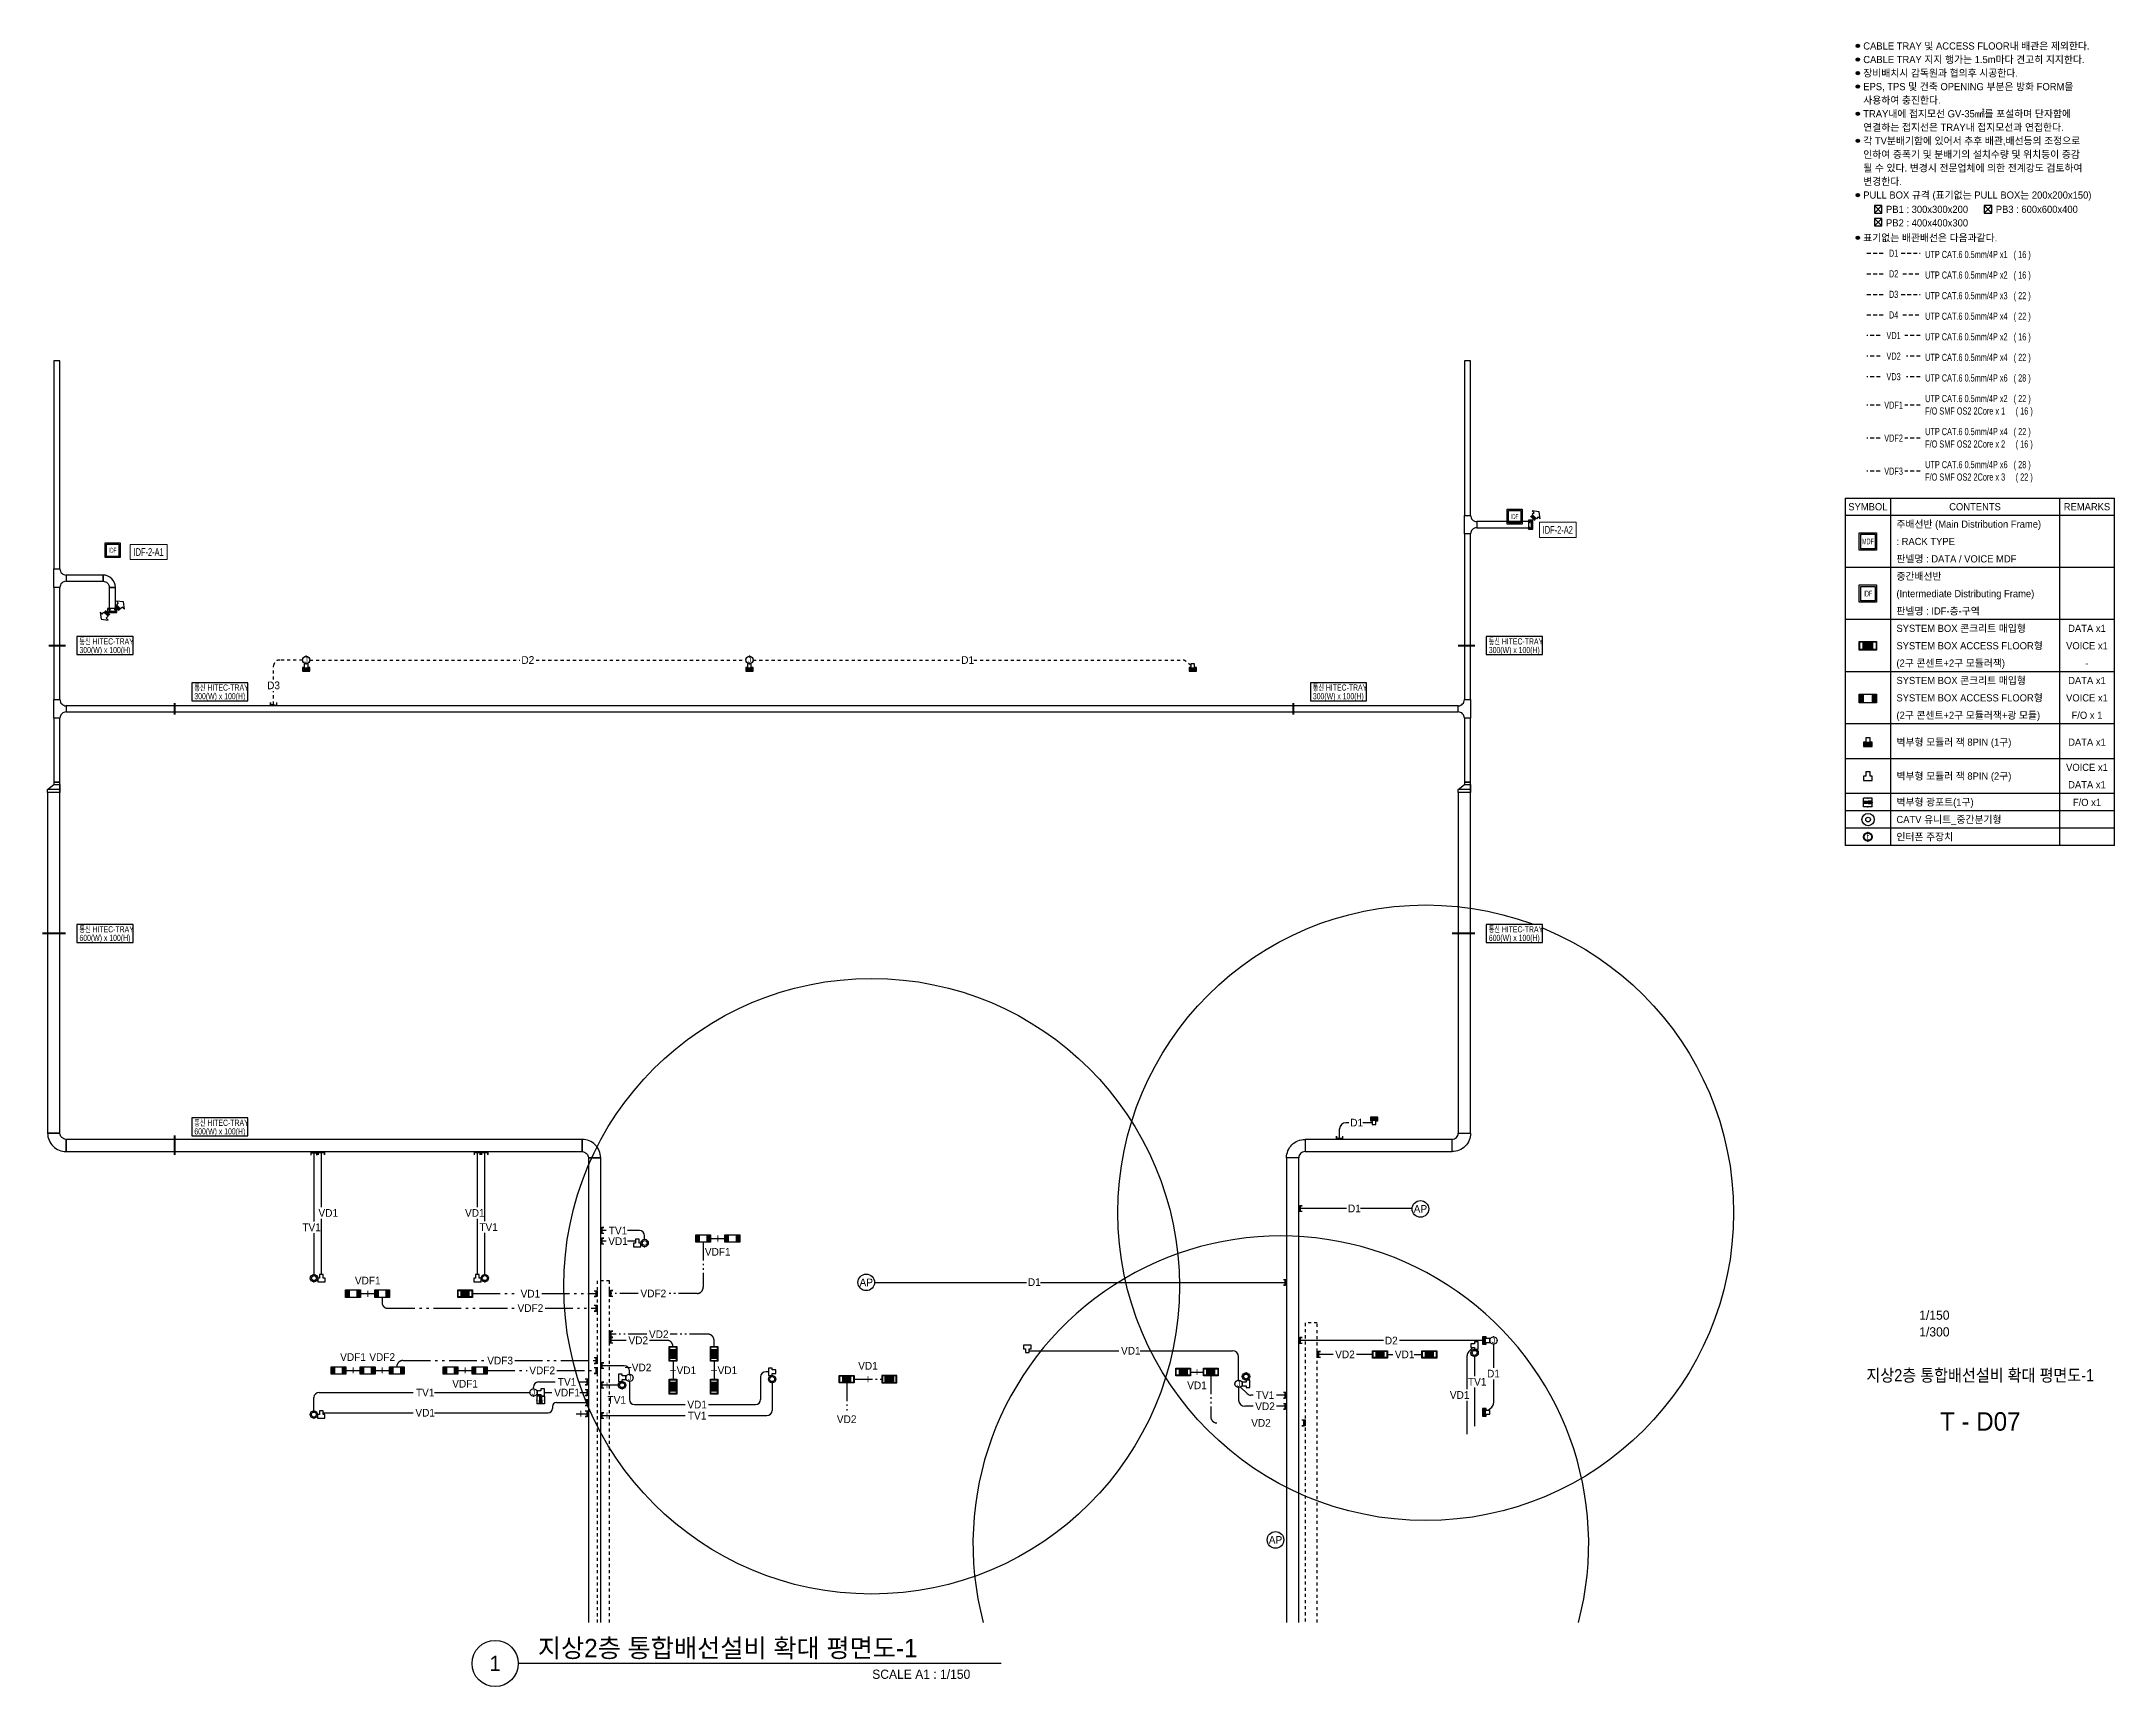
# Model space of a CAD drawing. Header units: millimetres. Extents: x 90978 to 501618, y -355196 to 882030.
# Drawn here: x 274457 to 375468, y -173775 to -93603 of the extents above; entities that cross this region are included whole.
import ezdxf
from ezdxf.enums import TextEntityAlignment as Align

# ---------------------------------------------------------------- set-up
doc = ezdxf.new("R2010")
doc.units = ezdxf.units.MM
doc.header["$LTSCALE"] = 150
doc.set_wipeout_variables(frame=1)
for name, pattern in [('D1', [3, 1, -1, 1]), ('D2', [6.5, 2.5, -1.5, 2.5]), ('E6', [10, 6, -1, 0.5, -1, 0.5, -1])]:
    doc.linetypes.add(name, pattern=pattern)
doc.layers.get('0').update_dxf_attribs({"lineweight": 0})
doc.layers.get('Defpoints').update_dxf_attribs({"color": 163})
for name, color, linetype in [('------07 System Box', 6, 'Continuous'), ('------10 Telecommunication Terminal Board', 3, 'Continuous'), ('------13 Telecommunication Outlet', 3, 'Continuous'), ('------14 Television Outlet', 3, 'Continuous'), ('------15 Interphone', 6, 'Continuous'), ('------19 Communication Etc', 3, 'Continuous'), ('-----20 General Symbol', 3, 'Continuous'), ('-----21 Embeded Wire in Ceiling or Wall', 4, 'Continuous'), ('-----22 Concealed Wire in Floor', 4, 'E6'), ('-----22 Embeded in Floor', 4, 'D2'), ('-----23 Concealed or Exposed Wire', 4, 'D1'), ('-----27 Communication Cable Tray', 2, 'Continuous'), ('-----27 Communication Cable Tray_Access Floor', 1, 'D1'), ('-----29 Cable Schedule', 1, 'Continuous'), ('-----29 Indicator', 1, 'Continuous'), ('-----30 Text', 2, 'Continuous'), ('-----41 Drawing Title', 2, 'Continuous'), ('-----42 Drawing Number', 2, 'Continuous'), ('-----43 Drawing Scale', 3, 'Continuous')]:
    doc.layers.add(name, color=color, linetype=linetype)
doc.styles.add('ELEC', font='')
doc.styles.get('ELEC').set_extended_font_data('Dotum')

msp = doc.modelspace()

# ---------------------------------------------------------------- texts
at = {"layer": '------10 Telecommunication Terminal Board', "style": 'ELEC', "width": 0.7}
for s, p in [('IDF-2-A2', (348341.40333, -117405.69898)), ('IDF-2-A1', (279679.48516, -118484.37332))]:
    msp.add_text(s, height=375, dxfattribs=at).set_placement(p, align=Align.MIDDLE_CENTER)
at = {"layer": '------19 Communication Etc', "style": 'ELEC'}
msp.add_text('AP', height=375, dxfattribs=at).set_placement((334586.17966, -166627.74507, 0), align=Align.MIDDLE_CENTER)
at = {"layer": '-----21 Embeded Wire in Ceiling or Wall', "style": 'ELEC'}
for s, p in [('VD1', (288429.93507, -150692.91936)), ('VD1', (295572.1623, -150692.91936)), ('TV1', (287617.77898, -151395.58944)), ('TV1', (296242.60106, -151384.42227)), ('TV1', (302550.91003, -151553.81868)), ('VD1', (302550.91003, -152069.24747)), ('VDF1', (290355.40518, -153989.24271)), ('D1', (322833.91649, -154066.02185)), ('VD1', (327536.08709, -157408.12588)), ('D2', (340226.28321, -156911.33535)), ('VD2', (303697.13, -158225.39377)), ('D1', (345206.83381, -158521.44624)), ('TV1', (293153.94443, -159446.55992)), ('VDF1', (300067.04312, -159447.35319)), ('TV1', (300067.04312, -158929.99296)), ('TV1', (334075.68361, -159571.68067)), ('VD1', (343558.43237, -159566.35672)), ('TV1', (344411.75003, -158923.04571)), ('VD1', (293153.94443, -160430.00064)), ('TV1', (302488.41539, -159808.65761)), ('VD1', (306404.9006, -160030.89553)), ('TV1', (306404.9006, -160573.67324)), ('VD2', (334075.68361, -160117.2065))]:
    msp.add_text(s, height=375, dxfattribs=at).set_placement(p, align=Align.MIDDLE_CENTER)
at = {"layer": '-----22 Concealed Wire in Floor', "ltscale": 1.5, "style": 'ELEC'}
for s, p in [('D1', (338539.79974, -146290)), ('D1', (338430.63291, -150475.01695)), ('VDF1', (307408.81719, -152588.12524)), ('VD1', (298281.19506, -154627.98195)), ('VDF2', (304270.142, -154618.12524)), ('VDF2', (298281.19506, -155331.58875)), ('VD2', (304535.142, -156603.12524)), ('VDF1', (289638.81719, -157718.12653)), ('VDF2', (291058.81719, -157718.12653)), ('VD2', (303535.142, -156903.12524)), ('VD2', (337971.28282, -157588.12524)), ('VD1', (340878.81719, -157588.12524)), ('VDF3', (296805.142, -157888.12653)), ('VDF2', (298855.142, -158368.12653)), ('VD1', (305878.81719, -158363.12524)), ('VD1', (307878.81719, -158363.12524)), ('VD1', (314728.81719, -158144.06783)), ('VDF1', (295098.81719, -159018.12653)), ('VD1', (330760.21221, -159096.00387)), ('VD2', (313690.69047, -160746.68135)), ('VD2', (333877.6973, -160926.00387))]:
    msp.add_text(s, height=375, dxfattribs=at).set_placement(p, align=Align.MIDDLE_CENTER)
at = {"layer": '-----23 Concealed or Exposed Wire', "style": 'ELEC'}
for s, p in [('D2', (298154.74101, -123748.12653)), ('D1', (319584.57647, -123748.12653)), ('D3', (285764.74101, -124983.10252))]:
    msp.add_text(s, height=375, dxfattribs=at).set_placement(p, align=Align.MIDDLE_CENTER)
at = {"layer": '-----41 Drawing Title', "style": 'ELEC', "width": 0.9}
msp.add_text('지상2층 통합배선설비 확대 평면도-1', height=600, dxfattribs=at).set_placement((368925, -158605.00064), align=Align.MIDDLE_CENTER)
at = {"layer": '-----41 Drawing Title', "color": 2, "style": 'ELEC'}
msp.add_text('지상2층 통합배선설비 확대 평면도-1', height=900, dxfattribs=at).set_placement((298645.017, -172350.00064))
at = {"layer": '-----41 Drawing Title', "color": 7, "style": 'ELEC'}
msp.add_text('1', height=750, dxfattribs=at).set_placement((296561.44039, -172650.00064), align=Align.MIDDLE)
at = {"layer": '-----41 Drawing Title', "style": 'ELEC'}
msp.add_text('SCALE A1 : 1/150', height=450, dxfattribs=at).set_placement((319713.55961, -173400.00064), align=Align.RIGHT)
at = {"layer": '-----42 Drawing Number', "style": 'ELEC'}
msp.add_text('T - D07', height=900, dxfattribs=at).set_placement((368925, -160855.00064), align=Align.MIDDLE_CENTER)
at = {"layer": '-----43 Drawing Scale', "style": 'ELEC'}
for s, p in [('1/150', (366689.51153, -155675.00064)), ('1/300', (366689.51153, -156490.00064))]:
    msp.add_text(s, height=450, dxfattribs=at).set_placement(p, align=Align.MIDDLE_CENTER)

# ---------------------------------------------------------------- blocks, each defined once
blk = doc.blocks.new('H11')
blk.add_circle((0, 150), 150)
at = {"color": 1}
blk.add_circle((0, 150), 129, dxfattribs=at)
for p in [(-150, 150), (0, 300), (0, 0), (150, 150)]:
    blk.add_point(p)
at = {"style": 'ELEC'}
blk.add_text('t', height=214, dxfattribs=at).set_placement((0, 150), align=Align.MIDDLE)
blk = doc.blocks.new('G15')
blk.add_lwpolyline([(-300, 600), (300, 600), (300, 0), (-300, 0)], close=True)
at = {"color": 1}
blk.add_lwpolyline([(-250, 550), (250, 550), (250, 50), (-250, 50)], close=True, dxfattribs=at)
at = {"style": 'ELEC', "width": 0.6}
blk.add_text('MDF', height=200, dxfattribs=at).set_placement((0, 300), align=Align.MIDDLE)
blk = doc.blocks.new('G12')
blk.add_lwpolyline([(-300, 600), (300, 600), (300, 0), (-300, 0)], close=True)
at = {"color": 1}
blk.add_lwpolyline([(-250, 550), (250, 550), (250, 50), (-250, 50)], close=True, dxfattribs=at)
at = {"style": 'ELEC', "width": 0.6}
blk.add_text('IDF', height=200, dxfattribs=at).set_placement((0, 300), align=Align.MIDDLE)
blk = doc.blocks.new('G02')
blk.add_lwpolyline([(150, 150), (75, 150), (75, 300), (-75, 300), (-75, 150), (-150, 150), (-150, 0), (150, 0)], close=True)
blk = doc.blocks.new('B11')
h = blk.add_hatch(color=256)
h.dxf.hatch_style = 1
h.paths.add_polyline_path([(150, 150), (-150, 150), (-150, -150), (150, -150)])
at = {"linetype": 'Continuous'}
for points in [[(300, -150), (-300, -150), (-300, 150), (300, 150)], [(-150, 150), (150, 150), (150, -150), (-150, -150)]]:
    blk.add_lwpolyline(points, close=True, dxfattribs=at)
at = {"color": 1, "linetype": 'Continuous'}
for points in [[(-280, 130), (-170, 130), (-170, -130), (-280, -130)], [(170, 130), (280, 130), (280, -130), (170, -130)]]:
    blk.add_lwpolyline(points, close=True, dxfattribs=at)
blk = doc.blocks.new('A$C5F330B5F')
blk.add_hatch(color=256).paths.add_polyline_path([(225, 0), (225, 225), (112, 225), (-225, 225), (-225, 0)])
blk.add_line((-112, 225), (112, 225))
blk.add_lwpolyline([(225, 225), (112, 225), (112, 450), (-112, 450), (-112, 225), (-225, 225), (-225, 0), (225, 0)], close=True)
blk = doc.blocks.new('A$C2c78cba1')
at = {"layer": '------07 System Box'}
h = blk.add_hatch(color=256, dxfattribs=at)
h.dxf.hatch_style = 1
h.paths.add_polyline_path([(367, 790), (56, 790), (56, 56), (367, 56)])
h = blk.add_hatch(color=256, dxfattribs=at)
h.dxf.hatch_style = 1
h.paths.add_polyline_path([(1637, 790), (1327, 790), (1327, 56), (1637, 56)])
at = {"layer": '------07 System Box', "linetype": 'Continuous'}
for points in [[(1694, 0), (0, 0), (0, 847), (1694, 847)], [(423, 847), (1270, 847), (1270, 0), (423, 0)]]:
    blk.add_lwpolyline(points, close=True, dxfattribs=at)
at = {"layer": '------07 System Box', "color": 1, "linetype": 'Continuous'}
for points in [[(56, 790), (367, 790), (367, 56), (56, 56)], [(1327, 790), (1637, 790), (1637, 56), (1327, 56)]]:
    blk.add_lwpolyline(points, close=True, dxfattribs=at)
blk = doc.blocks.new('TV1')
at = {"layer": '------13 Telecommunication Outlet'}
for radius in [150, 57.3]:
    blk.add_circle((0, 150), radius, dxfattribs=at)
blk = doc.blocks.new('광포트_1')
at = {"ltscale": 0.7}
h = blk.add_hatch(color=254, dxfattribs=at)
h.dxf.hatch_style = 1
h.paths.add_polyline_path([(44, 285), (-44, 285), (-44, 159), (44, 159)])
h.paths.add_polyline_path([(44, 141), (-44, 141), (-44, 15), (44, 15)])
at = {"linetype": 'Continuous'}
for p, q in [((-150, 300), (150, 300)), ((-150, 0), (-150, 300)), ((-150, 0), (150, 0)), ((150, 0), (150, 300))]:
    blk.add_line(p, q, dxfattribs=at)
for points in [[(-44, 159), (-44, 285), (44, 285), (44, 159)], [(-44, 141), (-44, 15), (44, 15), (44, 141)]]:
    blk.add_lwpolyline(points, close=True, dxfattribs=at)
for p in [(-150, 150), (0, 285), (0, 0), (150, 150)]:
    blk.add_point(p, dxfattribs=at)
blk = doc.blocks.new('A$C415ffab5')
at = {"layer": '-----30 Text'}
h = blk.add_hatch(color=256, dxfattribs=at)
edge = h.paths.add_edge_path()
edge.add_arc((-25020, -2850), 160, 0, 360)
h = blk.add_hatch(color=256, dxfattribs=at)
edge = h.paths.add_edge_path()
edge.add_arc((-25020, -4171), 160, 0, 360)
h = blk.add_hatch(color=256, dxfattribs=at)
edge = h.paths.add_edge_path()
edge.add_arc((-25020, -5492), 160, 0, 360)
h = blk.add_hatch(color=256, dxfattribs=at)
edge = h.paths.add_edge_path()
edge.add_arc((-25020, -6812), 160, 0, 360)
h = blk.add_hatch(color=256, dxfattribs=at)
edge = h.paths.add_edge_path()
edge.add_arc((-25020, -9454), 160, 0, 360)
h = blk.add_hatch(color=256, dxfattribs=at)
edge = h.paths.add_edge_path()
edge.add_arc((-25020, -12096), 160, 0, 360)
h = blk.add_hatch(color=256, dxfattribs=at)
edge = h.paths.add_edge_path()
edge.add_arc((-25020, -17379), 160, 0, 360)
h = blk.add_hatch(color=256, dxfattribs=at)
edge = h.paths.add_edge_path()
edge.add_arc((-25020, -21542), 160, 0, 360)
at = {"layer": '-----20 General Symbol'}
for p, q in [((-22662, -19138), (-23390, -18410)), ((-22662, -18410), (-23390, -19138)), ((-22662, -20385), (-23390, -19657)), ((-22662, -19657), (-23390, -20385)), ((-11967, -19138), (-12695, -18410)), ((-11967, -18410), (-12695, -19138))]:
    blk.add_line(p, q, dxfattribs=at)
for points in [[(-23390, -18410), (-23390, -19138), (-22662, -19138), (-22662, -18410)], [(-23390, -19657), (-23390, -20385), (-22662, -20385), (-22662, -19657)], [(-12695, -18410), (-12695, -19138), (-11967, -19138), (-11967, -18410)]]:
    blk.add_lwpolyline(points, close=True, dxfattribs=at)
at = {"layer": '-----22 Embeded in Floor'}
for p, q in [((-24123, -23048), (-22389, -23048)), ((-20794, -23048), (-18940, -23048)), ((-24123, -25054), (-22388, -25054)), ((-20641, -25054), (-18940, -25054)), ((-24123, -27060), (-22389, -27060)), ((-20794, -27060), (-18940, -27060)), ((-24123, -29066), (-22388, -29066)), ((-20641, -29066), (-18940, -29066)), ((-22839, -31072), (-24123, -31072)), ((-18940, -31072), (-20440, -31072)), ((-22837, -33078), (-24123, -33078)), ((-18940, -33078), (-20287, -33078)), ((-22837, -35084), (-24123, -35084)), ((-18940, -35084), (-20287, -35084)), ((-22839, -37855), (-24123, -37855)), ((-18940, -37855), (-20440, -37855)), ((-22839, -41074), (-24123, -41074)), ((-18940, -41074), (-20440, -41074)), ((-22839, -44293), (-24123, -44293)), ((-18940, -44293), (-20440, -44293))]:
    blk.add_line(p, q, dxfattribs=at)
at = {"layer": '-----29 Cable Schedule', "color": 3}
for p, q in [((-26250, -46912), (0, -46912)), ((-26250, -46912), (-26250, -80783)), ((0, -80783), (0, -46912)), ((0, -48606), (-26250, -48606)), ((0, -80783), (-26250, -80783))]:
    blk.add_line(p, q, dxfattribs=at)
at = {"layer": '-----29 Cable Schedule'}
for p, q in [((-21819, -46912), (-21819, -48606)), ((-5372, -46912), (-5372, -48606)), ((-21819, -48606), (-21819, -80783)), ((-5372, -48606), (-5372, -80783)), ((0, -53687), (-26250, -53687)), ((0, -58767), (-26250, -58767)), ((0, -63848), (-26250, -63848)), ((0, -68929), (-26250, -68929)), ((0, -72316), (-26250, -72316)), ((0, -75703), (-26250, -75703)), ((0, -77396), (-26250, -77396)), ((0, -79090), (-26250, -79090)), ((0, -80783), (-26250, -80783))]:
    blk.add_line(p, q, dxfattribs=at)
at = {"layer": '-----30 Text'}
for centre in [(-25020, -2850), (-25020, -4171), (-25020, -5492), (-25020, -6812), (-25020, -9454), (-25020, -12096), (-25020, -17379), (-25020, -21542)]:
    blk.add_circle(centre, 160, dxfattribs=at)
for p in [(-24860, -2850), (-24860, -4171), (-24860, -5492), (-24860, -6812), (-24860, -9454), (-24860, -12096), (-24860, -17379), (-24860, -21542)]:
    blk.add_point(p, dxfattribs=at)
at = {"layer": '------07 System Box', "xscale": 2.822580634535418, "yscale": 2.822580634535418, "zscale": 2.822580634535418}
blk.add_blockref('B11', (-24034, -61308), dxfattribs=at)
at = {"layer": '------10 Telecommunication Terminal Board', "xscale": 2.822580634535418, "yscale": 2.822580634535418, "zscale": 2.822580634535418}
for name, p in [('G15', (-24034, -51993)), ('G12', (-24034, -57074))]:
    blk.add_blockref(name, p, dxfattribs=at)
at = {"layer": '------13 Telecommunication Outlet'}
for name, p, xscale, yscale, zscale in [('A$C5F330B5F', (-24034, -71130), 1.881720423023612, 1.881720423023612, 1.881720423023612), ('G02', (-24034, -74433), 2.822580634535418, 2.822580634535418, 2.822580634535418), ('TV1', (-24020, -78851), 4, 4, 4)]:
    blk.add_blockref(name, p, dxfattribs=dict(at, xscale=xscale, yscale=yscale, zscale=zscale))
at = {"layer": '------13 Telecommunication Outlet', "xscale": 2.822580634535246, "yscale": 2.822580634535246, "zscale": 2.822580634535246, "rotation": 90}
blk.add_blockref('광포트_1', (-23611, -76575), dxfattribs=at)
at = {"layer": '------15 Interphone', "xscale": 2.822580634535418, "yscale": 2.822580634535418, "zscale": 2.822580634535418}
blk.add_blockref('H11', (-24034, -80360), dxfattribs=at)
blk.add_blockref('A$C2c78cba1', (-24881, -66868))
at = {"layer": '-----22 Embeded in Floor', "style": 'ELEC', "width": 0.7}
for s, p in [('D1', (-21532, -23048)), ('D2', (-21532, -25054)), ('D3', (-21532, -27060)), ('D4', (-21532, -29066)), ('VD1', (-21532, -31072)), ('VD2', (-21532, -33078)), ('VD3', (-21532, -35084)), ('VDF1', (-21532, -37855)), ('VDF2', (-21532, -41074)), ('VDF3', (-21532, -44293))]:
    blk.add_text(s, height=700, dxfattribs=at).set_placement(p, align=Align.MIDDLE_CENTER)
at = {"layer": '-----29 Cable Schedule', "color": 2, "style": 'ELEC'}
for s, p in [('SYMBOL', (-24034, -47759)), ('CONTENTS', (-13595, -47759)), ('REMARKS', (-2686, -47759))]:
    blk.add_text(s, height=700, dxfattribs=at).set_placement(p, align=Align.MIDDLE)
at = {"layer": '-----30 Text', "style": 'ELEC'}
for s, p in [('CABLE TRAY 및 ACCESS FLOOR내 배관은 제외한다.', (-24485, -2850)), ('CABLE TRAY 지지 행가는 1.5m마다 견고히 지지한다.', (-24485, -4171)), ('장비배치시 감독원과 협의후 시공한다.', (-24485, -5492)), ('사용하여 충진한다.', (-24485, -8133)), ('EPS, TPS 및 건축 OPENING 부분은 방화 FORM을', (-24485, -6812)), ('TRAY내에 접지모선 GV-35㎟를 포설하며 단자함에', (-24485, -9454)), ('각 TV분배기함에 있어서 추후 배관,배선등의 조정으로', (-24485, -12096)), ('연결하는 접지선은 TRAY내 접지모선과 연접한다.', (-24485, -10775)), ('인하여 증폭기 및 분배기의 설치수량 및 위치등이 증감', (-24485, -13417)), ('될 수 있다. 변경시 전문업체에 의한 전계강도 검토하여', (-24485, -14738)), ('변경한다.', (-24485, -16059)), ('PULL BOX 규격 (표기없는 PULL BOX는 200x200x150)', (-24485, -17379)), ('PB1 : 300x300x200', (-22265, -18774)), ('PB2 : 400x400x300', (-22265, -20095)), ('PB3 : 600x600x400', (-11570, -18774)), ('표기없는 배관배선은 다음과같다.', (-24485, -21542)), ('주배선반 (Main Distribution Frame)', (-21254, -49453)), ('판넬명 : DATA / VOICE MDF', (-21254, -52840)), (': RACK TYPE', (-21254, -51146)), ('중간배선반', (-21254, -54533)), ('(Intermediate Distributing Frame)', (-21254, -56227)), ('판넬명 : IDF-층-구역', (-21254, -57921)), ('SYSTEM BOX 콘크리트 매입형', (-21254, -59614)), ('SYSTEM BOX ACCESS FLOOR형', (-21254, -61308)), ('(2구 콘센트+2구 모듈러잭)', (-21254, -63001)), ('SYSTEM BOX 콘크리트 매입형', (-21254, -64695)), ('SYSTEM BOX ACCESS FLOOR형', (-21254, -66388)), ('(2구 콘센트+2구 모듈러잭+광 모듈)', (-21254, -68082)), ('벽부형 모듈러 잭 8PIN (1구)', (-21254, -70706)), ('벽부형 모듈러 잭 8PIN (2구)', (-21254, -74009)), ('벽부형 광포트(1구)', (-21254, -76550)), ('CATV 유니트_중간분기형', (-21254, -78243)), ('인터폰 주장치', (-21254, -79937))]:
    blk.add_text(s, height=700, dxfattribs=at).set_placement(p, align=Align.MIDDLE_LEFT)
at = {"layer": '-----30 Text', "style": 'ELEC', "width": 0.7}
for s, p in [('UTP CAT.6 0.5mm/4P x1   ( 16 )', (-18456, -23173)), ('UTP CAT.6 0.5mm/4P x2   ( 16 )', (-18456, -25179)), ('UTP CAT.6 0.5mm/4P x3   ( 22 )', (-18456, -27185)), ('UTP CAT.6 0.5mm/4P x4   ( 22 )', (-18456, -29191)), ('UTP CAT.6 0.5mm/4P x2   ( 16 )', (-18456, -31197)), ('UTP CAT.6 0.5mm/4P x4   ( 22 )', (-18456, -33203)), ('UTP CAT.6 0.5mm/4P x6   ( 28 )', (-18456, -35209)), ('UTP CAT.6 0.5mm/4P x2   ( 22 )', (-18456, -37215)), ('F/O SMF OS2 2Core x 1', (-18456, -38428)), ('( 16 )', (-9631, -38429)), ('UTP CAT.6 0.5mm/4P x4   ( 22 )', (-18456, -40434)), ('F/O SMF OS2 2Core x 2', (-18456, -41647)), ('( 16 )', (-9631, -41648)), ('UTP CAT.6 0.5mm/4P x6   ( 28 )', (-18456, -43653)), ('F/O SMF OS2 2Core x 3', (-18456, -44866)), ('( 22 )', (-9631, -44867))]:
    blk.add_text(s, height=700, dxfattribs=at).set_placement(p, align=Align.MIDDLE_LEFT)
at = {"layer": '-----30 Text', "style": 'ELEC'}
for s, p in [('DATA x1', (-2686, -59614)), ('VOICE x1', (-2686, -61308)), ('DATA x1', (-2686, -64695)), ('-', (-2686, -63001)), ('VOICE x1', (-2686, -66388)), ('F/O x 1', (-2686, -68082)), ('DATA x1', (-2686, -70706)), ('VOICE x1', (-2686, -73162)), ('DATA x1', (-2686, -74856)), ('F/O x1', (-2686, -76580))]:
    blk.add_text(s, height=700, dxfattribs=at).set_placement(p, align=Align.MIDDLE_CENTER)
blk = doc.blocks.new('G01')
blk.add_hatch(color=256).paths.add_polyline_path([(150, 150), (75, 150), (-75, 150), (-150, 150), (-150, 0), (150, 0)])
blk.add_blockref('G02', (0, 0))
blk = doc.blocks.new('O08')
blk.add_hatch(color=256).paths.add_polyline_path([(120, 51), (-120, 51), (-120, 0), (120, 0)])
blk.add_lwpolyline([(120, 127.5), (120, 0), (-120, 0), (-120, 127.5), (-120, 51), (120, 51)])
blk = doc.blocks.new('O04')
blk.add_circle((0, 0), 150)
for p in [(-150, 0), (0, 150), (150, 0), (0, -150)]:
    blk.add_point(p)
at = {"style": 'ELEC'}
blk.add_text('J', height=214, dxfattribs=at).set_placement((0, 0), align=Align.MIDDLE)
blk = doc.blocks.new('A$C69d3834d')
at = {"layer": '------19 Communication Etc', "color": 3}
blk.add_circle((404, 404), 404, dxfattribs=at)
at = {"layer": 'Defpoints'}
blk.add_circle((663, 215), 15000, dxfattribs=at)
at = {"layer": '------19 Communication Etc', "style": 'ELEC'}
blk.add_text('AP', height=375, dxfattribs=at).set_placement((404, 404, 0), align=Align.MIDDLE_CENTER)
blk = doc.blocks.new('C02-1')
at = {"layer": '------14 Television Outlet', "color": 3, "linetype": 'Continuous'}
for radius in [150, 100]:
    blk.add_circle((0, 150), radius, dxfattribs=at)
at = {"layer": '------14 Television Outlet', "color": 3}
for p in [(-150, 150), (0, 300), (0, 0), (150, 150)]:
    blk.add_point(p, dxfattribs=at)
blk = doc.blocks.new('O03')
at = {"linetype": 'Continuous'}
for p, q in [((-101, 101), (101, -101)), ((-74, 127), (127, -74)), ((-48, 154), (154, -48)), ((-27, 366), (69, 270)), ((-27, 366), (321, 321)), ((69, 270), (-21, 180)), ((-21, 180), (180, -21)), ((270, 69), (180, -21)), ((270, 69), (366, -27)), ((321, 321), (366, -27))]:
    blk.add_line(p, q, dxfattribs=at)

# ---------------------------------------------------------------- linework, layer by layer
at = {"layer": '------19 Communication Etc', "color": 3}
msp.add_circle((334586.17966, -166627.74507), 403.68393, dxfattribs=at)
at = {"layer": '-----21 Embeded Wire in Ceiling or Wall'}
for p, q in [((338154.10216, -146300), (338008.28459, -146300)), ((339296.78868, -146300), (338844.06145, -146300)), ((337708.28459, -147107.71283), (337708.28459, -146600)), ((287736.57605, -151114.22461), (287736.57605, -147718.88)), ((288096.21429, -150411.55453), (288096.21429, -147707.71283)), ((295696.21429, -150411.55453), (295696.21429, -147707.71283)), ((296056.21429, -151103.05745), (296056.21429, -147707.71283)), ((338044.93532, -150485.01695), (335723.74844, -150485.01695)), ((341242.69644, -150485.01695), (338734.89462, -150485.01695)), ((288096.21429, -153690.00128), (288096.21429, -150974.81776)), ((295696.21429, -153690.00128), (295696.21429, -150974.81776)), ((287736.57605, -153701.16845), (287736.57605, -151677.48784)), ((296056.21429, -153690.00128), (296056.21429, -151666.32068)), ((301967.79046, -151553.81868), (301705.26747, -151553.81868)), ((301967.79046, -152069.24747), (301705.26747, -152069.24747)), ((303596.55258, -151553.81868), (303011.88815, -151553.81868)), ((303396.55258, -152069.24747), (303011.88815, -152069.24747)), ((303846.55258, -151979.24747), (303846.55258, -151803.81868)), ((315049.86358, -154077.74507), (322448.21891, -154077.74507)), ((323138.1782, -154077.74507), (335123.74844, -154077.74507)), ((322583.35541, -157408.12588), (326952.96752, -157408.12588)), ((327997.06522, -157408.12588), (332488.81877, -157408.12588)), ((339840.58563, -156911.33535), (335723.74844, -156911.33535)), ((344666.83399, -156911.33542), (340625.18536, -156911.33535)), ((344196.83312, -157245.71611), (344004.51418, -157452.90251)), ((345206.83381, -157091.33542), (345206.83381, -158240.08141)), ((302856.83233, -158137.52581), (301705.26747, -158137.52581)), ((303106.83233, -158547.52581), (303106.83233, -158387.52581)), ((309876.83233, -158432.96129), (309744.34065, -158432.96129)), ((332788.81877, -158847.2065), (332788.81877, -157708.12588)), ((343924.38843, -159284.99189), (343924.38843, -157656.99884)), ((344286.83312, -157695.71611), (344286.83312, -158641.68088)), ((287981.05653, -159446.55992), (292570.82487, -159446.55992)), ((293614.92256, -159446.55992), (298246.83408, -159446.55992)), ((298426.83233, -159267.35319), (298426.83233, -159179.99296)), ((298676.83233, -158929.99296), (299483.92356, -158929.99296)), ((298966.83233, -159447.35319), (299327.71596, -159447.35319)), ((300622.66168, -158929.99296), (301105.26747, -158929.99296)), ((300684.22885, -159447.35319), (301105.26747, -159447.35319)), ((302566.83233, -159085.91248), (301705.26747, -159085.91248)), ((303106.83233, -158907.52581), (303106.83233, -159780.89553)), ((309494.34065, -158682.96129), (309494.34065, -159780.89553)), ((310056.83312, -158972.96129), (310056.83312, -160323.67324)), ((332788.81877, -159207.2065), (332788.81877, -159817.2065)), ((332887.92727, -159177.46462), (333208.92002, -159498.45737)), ((333492.56404, -159571.68067), (333385.69671, -159571.68067)), ((335062.54844, -159571.68067), (334631.30217, -159571.68067)), ((344286.83312, -159204.94411), (344286.83312, -161087.90981)), ((345206.83381, -158803.34464), (345206.83381, -159967.57477)), ((287731.05653, -160340.00064), (287731.05653, -159696.55992)), ((288181.05653, -160430.00064), (292570.82487, -160430.00064)), ((293614.92256, -160430.00064), (299153.97, -160430.00064)), ((299353.97, -160131.36502), (299353.97, -160230.00064)), ((299553.97, -159931.36502), (301105.26747, -159931.36502)), ((300508.64353, -160477.74507), (301105.26747, -160477.74507)), ((301705.26747, -160573.67324), (305821.78104, -160573.67324)), ((303356.83233, -160030.89553), (305821.78104, -160030.89553)), ((306960.51916, -160030.89553), (309244.34065, -160030.89553)), ((306960.51916, -160573.67324), (309806.83312, -160573.67324)), ((333492.56404, -160117.2065), (333088.81877, -160117.2065)), ((335062.54844, -160117.2065), (334631.30217, -160117.2065)), ((343924.38843, -161475.7146), (343924.38843, -159848.25512)), ((344936.83312, -160321.33536), (345123.75562, -160153.68524))]:
    msp.add_line(p, q, dxfattribs=at)
for centre, radius, start, end in [((338008.28459, -146600), 300, 90, 180), ((303596.55258, -151803.81868), 250, 0, 90), ((332488.81877, -157708.12588), 300, 0, 90), ((344224.38843, -157656.99884), 300, 137.1312588507, 180), ((302856.83233, -158387.52581, 0), 250, 0, 90), ((309744.34065, -158682.96129), 250, 90, 180), ((287981.05653, -159696.55992), 250, 90, 180), ((298676.83233, -159179.99296), 250, 90, 180), ((333385.69671, -159321.68067), 250, 224.9999999994, 270), ((299153.97, -160230.00064), 200, 270, 0), ((299553.97, -160131.36502), 200, 90, 180), ((303356.83233, -159780.89553, 0), 250, 180, 270), ((309244.34065, -159780.89553), 250, 270, 0), ((309806.83312, -160323.67324), 250, 270, 0), ((333088.81877, -159817.2065), 300, 180, 270), ((344956.83381, -159967.57477, 0), 250, 311.8888159259, 0)]:
    msp.add_arc(centre, radius, start, end, dxfattribs=at)
at = {"layer": '-----22 Concealed Wire in Floor'}
for p, q in [((306698.81719, -152118.12524), (306698.81719, -154318.12524)), ((307058.81719, -151938.12524), (307758.81719, -151938.12524)), ((303530.81484, -154618.12524), (302141.46681, -154618.12524)), ((306398.81719, -154618.12524), (304981.96816, -154618.12524)), ((303952.02244, -156603.12524), (302141.46681, -156603.12524)), ((302952.02244, -156903.12524), (302141.46681, -156903.12524)), ((304928.81719, -156903.12524), (304090.76056, -156903.12524)), ((306928.81719, -156603.12524), (305090.76056, -156603.12524)), ((307228.81719, -157203.12524), (307228.81719, -156903.12524)), ((305228.81719, -157923.12524), (305228.81719, -158803.12524)), ((307228.81719, -157923.12524), (307228.81719, -158803.12524)), ((330448.77827, -158446.00387), (331071.64615, -158446.00387)), ((337388.16325, -157588.12524), (336623.74844, -157588.12524)), ((339318.81719, -157588.12524), (338526.90138, -157588.12524)), ((340038.81719, -157588.12524), (340295.69763, -157588.12524)), ((341339.79532, -157588.12524), (341718.81719, -157588.12524)), ((313690.69047, -158974.06783), (313690.69047, -160465.31653)), ((314050.69047, -158794.06783), (315406.94391, -158794.06783)), ((331431.64615, -158626.00387), (331431.64615, -160626.00387))]:
    msp.add_line(p, q, dxfattribs=at)
at = {"layer": '-----22 Concealed Wire in Floor', "ltscale": 1.5}
for p, q in [((289998.81719, -154628.12653), (290697.1219, -154627.98195)), ((291057.1219, -154807.98195), (291057.1219, -155081.58875)), ((291307.1219, -155331.58875), (297541.8679, -155331.58875)), ((295457.12265, -154627.98195), (297698.0755, -154627.98195)), ((298835.79598, -154627.98195), (301541.46681, -154627.98195)), ((298993.02122, -155331.58875), (301541.46681, -155331.58875)), ((289288.81719, -158368.12653), (289988.81719, -158368.12653)), ((290708.81719, -158368.12653), (291408.81719, -158368.12653)), ((292068.81719, -157888.12653), (296065.81484, -157888.12653)), ((294748.81719, -158368.12653), (295448.81719, -158368.12653)), ((296168.81719, -158368.12653), (298115.81484, -158368.12653)), ((297515.95052, -157888.12653), (301541.46681, -157888.12653)), ((299566.96816, -158368.12653), (301541.46681, -158368.12653))]:
    msp.add_line(p, q, dxfattribs=at)
at = {"layer": '-----22 Concealed Wire in Floor'}
for centre, start, end in [((306398.81719, -154318.12524), 270, 0), ((304928.81719, -157203.12524), 0, 90), ((306928.81719, -156903.12524), 0, 90), ((331731.64615, -160626.00387), 180, 270)]:
    msp.add_arc(centre, 300, start, end, dxfattribs=at)
at = {"layer": '-----22 Concealed Wire in Floor', "ltscale": 1.5}
for centre, radius, start, end in [((291307.1219, -155081.58875), 250, 180, 270), ((292068.81719, -158188.12653), 300, 90, 180)]:
    msp.add_arc(centre, radius, start, end, dxfattribs=at)
at = {"layer": '-----23 Concealed or Exposed Wire'}
for p, q in [((285764.74101, -124701.7377), (285764.74101, -124048.12653)), ((287174.74101, -123748.12653), (286064.74101, -123748.12653)), ((287534.74101, -123748.12653), (297769.04343, -123748.12653)), ((298553.64316, -123748.12653), (308774.74101, -123748.12653)), ((309134.74101, -123748.12653), (319198.87888, -123748.12653)), ((319888.83818, -123748.12653), (330034.41193, -123748.12653)), ((330464.74101, -124018.12653), (330227.55068, -123818.56734)), ((285764.74101, -125918.07852), (285764.74101, -125265.00093))]:
    msp.add_line(p, q, dxfattribs=at)
for centre, start, end in [((286064.74101, -124048.12653), 90, 180), ((330034.41193, -124048.12653), 49.9245473229, 90)]:
    msp.add_arc(centre, 300, start, end, dxfattribs=at)
at = {"layer": '-----27 Communication Cable Tray', "elevation": 0}
for points in [[(275057.35505, -109169.93325), (275057.35505, -119308.63944), (275357.35505, -119308.63944), (275357.35505, -109169.93325)], [(343790.91056, -109169.93325), (343790.91056, -116699.81569), (344090.91056, -116699.81569), (344090.91056, -109169.93325)], [(347116.83391, -116999.81569), (344390.91056, -116999.81569), (344390.91056, -117299.81569), (347116.83391, -117299.81569)], [(344090.91056, -125679.27852), (344090.91056, -117599.81569), (343790.91056, -117599.81569), (343790.91056, -125679.27852)], [(277457.35505, -119608.63944), (275657.35505, -119608.63944), (275657.35505, -119908.63944), (277457.35505, -119908.63944)], [(275057.35505, -120208.63944), (275057.35505, -125679.27852), (275357.35505, -125679.27852), (275357.35505, -120208.63944)], [(277757.35505, -120208.63944), (277757.35505, -121438.12396), (278057.35505, -121438.12396), (278057.35505, -120208.63944)], [(275657.35505, -126279.27852), (343490.91056, -126279.27852), (343490.91056, -125979.27852), (275657.35505, -125979.27852)], [(275057.35505, -126579.27852), (275057.35505, -129698.85605), (275357.35505, -129698.85605), (275357.35505, -126579.27852)], [(343790.91056, -126579.27852), (343790.91056, -129698.85605), (344090.91056, -129698.85605), (344090.91056, -126579.27852)], [(275357.35505, -146807.71283), (275357.35505, -130198.85605), (274757.35505, -130198.85605), (274757.35505, -146807.71283)], [(344090.91056, -146807.71283), (344090.91056, -130198.85605), (343490.91056, -130198.85605), (343490.91056, -146807.71283)], [(300805.26747, -147107.71283), (275657.35505, -147107.71283), (275657.35505, -147707.71283), (300805.26747, -147707.71283)]]:
    msp.add_lwpolyline(points, close=True, dxfattribs=at)
for points in [[(344090.91056, -117599.81569), (343790.91056, -117599.81569), (343790.91056, -117599.81569), (343790.91056, -116699.81569), (344090.91056, -116699.81569, 0.4142135624), (344390.91056, -116999.81569), (344390.91056, -117299.81569), (344390.91056, -117299.81569, 0.4142135624)], [(275357.35505, -120208.63944), (275057.35505, -120208.63944), (275057.35505, -120208.63944), (275057.35505, -119308.63944), (275357.35505, -119308.63944, 0.4142135624), (275657.35505, -119608.63944), (275657.35505, -119908.63944), (275657.35505, -119908.63944, 0.4142135624)], [(277457.35505, -119908.63944), (277457.35505, -119908.63944, -0.4142135624), (277757.35505, -120208.63944), (277757.35505, -120208.63944), (278057.35505, -120208.63944, 0.4142135624), (277457.35505, -119608.63944)], [(275357.35505, -126579.27852), (275057.35505, -126579.27852), (275057.35505, -126579.27852), (275057.35505, -125679.27852), (275357.35505, -125679.27852, 0.4142135624), (275657.35505, -125979.27852), (275657.35505, -126279.27852), (275657.35505, -126279.27852, 0.4142135624)], [(343790.91056, -125679.27852), (344090.91056, -125679.27852), (344090.91056, -125679.27852), (344090.91056, -126579.27852), (343790.91056, -126579.27852, 0.4142135624), (343490.91056, -126279.27852), (343490.91056, -125979.27852), (343490.91056, -125979.27852, 0.4142135624)], [(275657.35505, -147107.71283), (275657.35505, -147107.71283, -0.4142135624), (275357.35505, -146807.71283), (275357.35505, -146807.71283), (274757.35505, -146807.71283, 0.4142135624), (275657.35505, -147707.71283)], [(300805.26747, -147707.71283), (300805.26747, -147707.71283, -0.4142135624), (301105.26747, -148007.71283), (301105.26747, -148007.71283), (301705.26747, -148007.71283, 0.4142135624), (300805.26747, -147107.71283)]]:
    msp.add_lwpolyline(points, format="xyb", close=True, dxfattribs=at)
at = {"layer": '-----27 Communication Cable Tray', "color": 1, "elevation": 0}
for points in [[(346916.83391, -117374.81569), (347116.83391, -117374.81569), (347116.83391, -116924.81569), (346916.83391, -116924.81569), (346916.83391, -117374.81569)], [(277682.35505, -121238.12396), (277682.35505, -121438.12396), (278132.35505, -121438.12396), (278132.35505, -121238.12396), (277682.35505, -121238.12396)]]:
    msp.add_lwpolyline(points, dxfattribs=at)
at = {"layer": '-----27 Communication Cable Tray', "color": 1, "linetype": 'D1', "elevation": 0}
for points in [[(346916.83391, -117374.81569), (347116.83391, -116924.81569)], [(346916.83391, -116924.81569), (347116.83391, -117374.81569)], [(277682.35505, -121238.12396), (278132.35505, -121438.12396)], [(278132.35505, -121238.12396), (277682.35505, -121438.12396)]]:
    msp.add_lwpolyline(points, dxfattribs=at)
at = {"layer": '-----27 Communication Cable Tray', "elevation": 0}
for points in [[(346966.83391, -117249.81569), (346966.83391, -117299.81569), (347066.83391, -117299.81569), (347066.83391, -116999.81569), (346966.83391, -116999.81569), (346966.83391, -117049.81569)], [(347066.83391, -117324.81569), (347116.83391, -117324.81569), (347116.83391, -116974.81569), (347066.83391, -116974.81569), (347066.83391, -117324.81569)], [(277732.35505, -121388.12396), (277732.35505, -121438.12396), (278082.35505, -121438.12396), (278082.35505, -121388.12396), (277732.35505, -121388.12396)], [(277807.35505, -121288.12396), (277757.35505, -121288.12396), (277757.35505, -121388.12396), (278057.35505, -121388.12396), (278057.35505, -121288.12396), (278007.35505, -121288.12396)], [(275357.35505, -130198.85605), (275357.35505, -129698.85605), (275057.35505, -129698.85605), (275057.35505, -129818.25495), (275357.35505, -129818.25495), (275357.35505, -130051.21241), (274757.35505, -130051.21241), (275057.35505, -129818.25495), (275357.35505, -129818.25495), (275357.35505, -130198.85605), (274757.35505, -130198.85605), (274757.35505, -130051.21241)], [(344090.91056, -130198.85605), (344090.91056, -129698.85605), (343790.91056, -129698.85605), (343790.91056, -129818.25495), (344090.91056, -129818.25495), (344090.91056, -130051.21241), (343490.91056, -130051.21241), (343790.91056, -129818.25495), (344090.91056, -129818.25495), (344090.91056, -130198.85605), (343490.91056, -130198.85605), (343490.91056, -130051.21241)], [(301705.26747, -170650.00064), (301705.26747, -148007.71283), (301105.26747, -148007.71283), (301105.26747, -170650.00064)]]:
    msp.add_lwpolyline(points, dxfattribs=at)
at = {"layer": '-----27 Communication Cable Tray'}
for points in [[(336023.74844, -147707.71283), (336023.74844, -147707.71283, 0.4142135624), (335723.74844, -148007.71283), (335723.74844, -148007.71283), (335123.74844, -148007.71283, -0.4142135624), (336023.74844, -147107.71283)], [(343190.91056, -147107.71283), (343190.91056, -147107.71283, 0.4142135624), (343490.91056, -146807.71283), (343490.91056, -146807.71283), (344090.91056, -146807.71283, -0.4142135624), (343190.91056, -147707.71283)]]:
    msp.add_lwpolyline(points, format="xyb", close=True, dxfattribs=at)
msp.add_lwpolyline([(336023.74844, -147707.71283), (343190.91056, -147707.71283), (343190.91056, -147107.71283), (336023.74844, -147107.71283)], close=True, dxfattribs=at)
msp.add_lwpolyline([(335723.74844, -170650.00064), (335723.74844, -148007.71283), (335123.74844, -148007.71283), (335123.74844, -170650.00064)], dxfattribs=at)
at = {"layer": '-----27 Communication Cable Tray_Access Floor'}
for points in [[(302141.46681, -170650.00064), (302141.46681, -154004.67645), (301541.46681, -154004.67645), (301541.46681, -170650.00064)], [(336623.74844, -170650.00064), (336623.74844, -156057.88989), (336023.74844, -156057.88989), (336023.74844, -170650.00064)]]:
    msp.add_lwpolyline(points, dxfattribs=at)
at = {"layer": '-----29 Indicator', "elevation": 0}
for points in [[(307408.81719, -153088.12524, 0, 0, 0), (307408.81719, -152088.12524, 45, 45, 0), (307408.81719, -151788.12524, 0, 0, 0)], [(290355.40518, -153489.24271, 0, 0, 0), (290355.40518, -154489.24271, 45, 45, 0), (290355.40518, -154789.24271, 0, 0, 0)], [(289638.81719, -157218.12653, 0, 0, 0), (289638.81719, -158218.12653, 45, 45, 0), (289638.81719, -158518.12653, 0, 0, 0)], [(291058.81719, -157218.12653, 0, 0, 0), (291058.81719, -158218.12653, 45, 45, 0), (291058.81719, -158518.12653, 0, 0, 0)], [(295098.81719, -159518.12653, 0, 0, 0), (295098.81719, -158518.12653, 45, 45, 0), (295098.81719, -158218.12653, 0, 0, 0)], [(304197.13, -158225.39377, 0, 0, 0), (303197.13, -158225.39377, 45, 45, 0), (302897.13, -158225.39377, 0, 0, 0)], [(306378.81719, -158363.12524, 0, 0, 0), (305378.81719, -158363.12524, 45, 45, 0), (305078.81719, -158363.12524, 0, 0, 0)], [(308378.81719, -158363.12524, 0, 0, 0), (307378.81719, -158363.12524, 45, 45, 0), (307078.81719, -158363.12524, 0, 0, 0)], [(314728.81719, -157644.06783, 0, 0, 0), (314728.81719, -158644.06783, 45, 45, 0), (314728.81719, -158944.06783, 0, 0, 0)], [(330760.21221, -159596.00387, 0, 0, 0), (330760.21221, -158596.00387, 45, 45, 0), (330760.21221, -158296.00387, 0, 0, 0)], [(302890.06106, -159798.08656, 0, 0, 0), (302013.908, -159798.08656, 0, 0, 0), (302013.908, -159243.62174, 45, 45, 0), (302013.908, -158943.62174, 0, 0, 0)], [(300734.83897, -161037.74507, 0, 0, 0), (300734.83897, -160627.74507, 45, 45, 0), (300734.83897, -160327.74507, 0, 0, 0)], [(302890.06106, -161271.0856, 0, 0, 0), (302013.908, -161271.0856, 0, 0, 0), (302013.908, -160716.62078, 45, 45, 0), (302013.908, -160416.62078, 0, 0, 0)]]:
    msp.add_lwpolyline(points, format="xyseb", dxfattribs=at)
at = {"layer": '-----41 Drawing Title', "color": 7}
msp.add_line((321213.55961, -172650.00064), (297686.44039, -172650.00064), dxfattribs=at)
msp.add_circle((296561.44039, -172650.00064), 1125, dxfattribs=at)
at = {"color": 1, "elevation": 0}
msp.add_lwpolyline([(347441.59083, -117776.94898), (349241.21583, -117776.94898), (349241.21583, -117034.44898), (347441.59083, -117034.44898)], close=True, dxfattribs=at)
at = {"color": 1}
msp.add_lwpolyline([(278779.67266, -118855.62332), (280579.29766, -118855.62332), (280579.29766, -118113.12332), (278779.67266, -118113.12332)], close=True, dxfattribs=at)
at = {"layer": 'Defpoints'}
msp.add_arc((334845.89868, -166816.41441), 15000, 345.1924938859, 194.8075061141, dxfattribs=at)

# ---------------------------------------------------------------- block references
at = {"layer": '------07 System Box', "xscale": 1.2, "yscale": 1.2, "zscale": 1.2}
msp.add_blockref('B11', (295097.12265, -154627.98195), dxfattribs=at)
at = {"layer": '------07 System Box', "yscale": 1.2, "zscale": 1.2}
for p, xscale, rotation in [((305228.81719, -157563.12524), 1.2, 270), ((307228.81719, -157563.12524), 1.2, 270), ((339678.81719, -157588.12524), 1.2, 180), ((342078.81719, -157588.12524), 1.2, 180), ((330088.77827, -158446.00387), 1.2, 180), ((331431.64615, -158446.00387), 1.2, 180), ((305228.81719, -159163.12524), 1.2, 270), ((307228.81719, -159163.12524), 1.2, 270), ((313690.69047, -158794.06783), 1.2, 180), ((315766.94391, -158794.06783), -1.2, 180)]:
    msp.add_blockref('B11', p, dxfattribs=dict(at, xscale=xscale, rotation=rotation))
at = {"layer": '------10 Telecommunication Terminal Board', "xscale": 1.2, "yscale": 1.2, "zscale": 1.2}
for p in [(346239.19045, -117119.99129), (277928.81798, -118758.12332)]:
    msp.add_blockref('G12', p, dxfattribs=at)
at = {"layer": '------13 Telecommunication Outlet'}
for name, p, xscale, yscale, zscale in [('A$C415ffab5', (375467.60813, -92397.83179), 0.4999999999999996, 0.4999999999999996, 0.4999999999999996), ('G01', (287354.74101, -124288.12653), 1.2, 1.2, 1.2), ('G01', (308954.74101, -124288.12653), 1.2, 1.2, 1.2), ('G01', (330554.74101, -124288.12653), 1.2, 1.2, 1.2), ('G02', (303486.55258, -152339.24747), 1.2, 1.2, 1.2), ('G02', (288096.21429, -154050.00128), 1.2, 1.2, 1.2), ('G02', (295696.21429, -154050.00128), 1.2, 1.2, 1.2), ('G02', (288091.05653, -160700.00064), 1.2, 1.2, 1.2)]:
    msp.add_blockref(name, p, dxfattribs=dict(at, xscale=xscale, yscale=yscale, zscale=zscale))
for name, p, xscale, yscale, zscale, rotation in [('G01', (339386.78868, -146030), 1.2, 1.2, 1.2, 180), ('G02', (322493.35541, -157138.12588), 1.2, 1.2, 1.2, 180), ('G02', (344466.83312, -157155.71611), 1.2, 1.2, 1.2, 90), ('G01', (344666.83381, -156911.33542), 1.2, 1.2, 1.2, 269.9999999999999), ('G02', (302566.83233, -158727.52581), 1.2, 1.2, 1.2, 269.9999999999999), ('G02', (309876.83312, -158432.96129), 1.2, 1.2, 1.2, 270), ('G02', (298966.83233, -159447.35319), 1.2, 1.2, 1.2, 89.99999999999999), ('G02', (333328.81877, -159027.2065), 1.2, 1.2, 1.2, 89.99999999999999), ('광포트_1', (298781.29258, -159627.35319), 1.236931687685291, 1.236931687685291, 1.236931687685291, 180), ('G01', (344666.83312, -160411.33536), 1.2, 1.2, 1.2, 269.9999999999999)]:
    msp.add_blockref(name, p, dxfattribs=dict(at, xscale=xscale, yscale=yscale, zscale=zscale, rotation=rotation))
at = {"layer": '------14 Television Outlet', "xscale": 1.199999999953434, "yscale": 1.199999999953434, "zscale": 1.199999999953434}
for p in [(303846.55258, -152339.24747), (287736.21429, -154050.00128), (296056.21429, -154050.00128), (287731.05653, -160700.00064)]:
    msp.add_blockref('C02-1', p, dxfattribs=at)
for p, rotation in [((344466.83312, -157515.71611), 90), ((333328.81877, -158667.2065), 90), ((302566.83233, -159087.52581), 270), ((309876.83312, -158792.96129), 270)]:
    msp.add_blockref('C02-1', p, dxfattribs=dict(at, rotation=rotation))
at = {"layer": '-----20 General Symbol', "xscale": 1.2, "yscale": 1.2, "zscale": 1.2}
for p in [(287354.74101, -123748.12653), (308954.74101, -123748.12653), (345206.83381, -156911.33542), (303106.83233, -158727.52581), (298426.83233, -159447.35319), (332788.81877, -159027.2065)]:
    msp.add_blockref('O04', p, dxfattribs=at)
at = {"layer": '-----21 Embeded Wire in Ceiling or Wall', "xscale": 1.199999999953434, "yscale": 1.199999999953434, "zscale": 1.199999999953434}
msp.add_blockref('O08', (337708.28459, -147107.71283), dxfattribs=at)
for p, rotation in [((287736.57605, -147718.88), 180), ((288096.21429, -147707.71283), 180), ((295696.21429, -147707.71283), 180), ((296056.21429, -147707.71283), 180), ((335723.74844, -150485.01695), 270), ((301705.26747, -151553.81868), 270), ((301705.26747, -152069.24747), 270), ((335123.74844, -154077.74507), 89.99999999999999), ((335723.74844, -156911.33535), 270), ((301705.26747, -158137.52581), 270), ((301105.26747, -158929.99296), 89.99999999999999), ((301105.26747, -159447.35319), 89.99999999999999), ((301705.26747, -159085.91248), 270), ((335123.74844, -159571.68067), 89.99999999999999), ((301105.26747, -159931.36502), 89.99999999999999), ((301105.26747, -160477.74507), 89.99999999999999), ((301705.26747, -160573.67324), 270), ((335123.74844, -160117.2065), 89.99999999999999)]:
    msp.add_blockref('O08', p, dxfattribs=dict(at, rotation=rotation))
at = {"layer": '-----22 Concealed Wire in Floor', "ltscale": 1.5, "xscale": 1.199999999953434, "yscale": 1.199999999953434, "zscale": 1.199999999953434}
for p, rotation in [((301541.46681, -154627.98195), 89.99999999999999), ((302141.46681, -154618.12524), 270), ((301541.46681, -155331.58875), 89.99999999999999), ((302141.46681, -156603.12524), 270), ((302141.46681, -156903.12524), 270), ((336623.74844, -157588.12524), 269.9999999999999), ((301541.46681, -157888.12653), 89.99999999999999), ((301541.46681, -158368.12653), 89.99999999999999), ((336023.74844, -160926.00387), 89.99999999999997)]:
    msp.add_blockref('O08', p, dxfattribs=dict(at, rotation=rotation))
at = {"layer": '-----23 Concealed or Exposed Wire', "xscale": 1.199999999953434, "yscale": 1.199999999953434, "zscale": 1.199999999953434}
msp.add_blockref('O08', (285764.74101, -125979.27852), dxfattribs=at)
at = {"layer": '-----23 Concealed or Exposed Wire'}
for p in [(341242.49573, -150901.429), (314242.49573, -154481.429)]:
    msp.add_blockref('A$C69d3834d', p, dxfattribs=at)
at = {"layer": '-----27 Communication Cable Tray', "xscale": -1}
for p, rotation in [((347116.83391, -116840.26096), 270), ((278132.35505, -121238.12396, 0), 270), ((277682.35505, -121438.12396, 0), 90)]:
    msp.add_blockref('O03', p, dxfattribs=dict(at, rotation=rotation))
at = {"xscale": 0.4251428587433494, "yscale": 0.4251428587433494, "zscale": 0.4251428587433494}
for p in [(306338.81719, -152118.12524), (307758.81719, -152118.12524), (289278.81719, -154808.12653), (290697.1219, -154807.98195), (288568.81719, -158548.12653), (289988.81719, -158548.12653), (291408.81719, -158548.12653), (294028.81719, -158548.12653), (295448.81719, -158548.12653)]:
    msp.add_blockref('A$C2c78cba1', p, dxfattribs=at)

msp.set_redraw_order([(e.dxf.handle, doc.entitydb.next_handle()) for e in msp.query("TEXT MTEXT ATTDEF DIMENSION ARC_DIMENSION")])  # texts and dimensions are drawn at this point

# ---------------------------------------------------------------- wipeouts: each hides what was drawn before it
at = {"color": 1}
for points in [[(276187.61468, -123486.14911), (278917.53327, -123486.14911), (278917.53327, -122606.14911), (276187.61468, -122606.14911)], [(344858.28172, -123486.14911), (347588.20031, -123486.14911), (347588.20031, -122606.14911), (344858.28172, -122606.14911)], [(276187.61468, -137514.49403), (278917.53327, -137514.49403), (278917.53327, -136634.49403), (276187.61468, -136634.49403)]]:
    msp.add_wipeout(points, dxfattribs=at).translate(0, 0, 0)

# ---------------------------------------------------------------- next in the draw order: linework, layer by layer
at = {"layer": '------10 Telecommunication Terminal Board', "color": 1, "elevation": 0}
for points in [[(276187.61468, -123486.14911), (278917.53327, -123486.14911), (278917.53327, -122606.14911), (276187.61468, -122606.14911)], [(344858.28172, -123486.14911), (347588.20031, -123486.14911), (347588.20031, -122606.14911), (344858.28172, -122606.14911)], [(276187.61468, -137514.49403), (278917.53327, -137514.49403), (278917.53327, -136634.49403), (276187.61468, -136634.49403)]]:
    msp.add_lwpolyline(points, close=True, dxfattribs=at)
at = {"layer": '-----29 Indicator', "elevation": 0}
for points in [[(276187.61468, -123046.14911, 0, 0, 0), (275637.81149, -123046.14911, 100, 100, 0), (274801.14917, -123046.14911, 100, 100, 0)], [(344858.28172, -123046.14911, 0, 0, 0), (344308.47853, -123046.14911, 100, 100, 0), (343471.81621, -123046.14911, 100, 100, 0)], [(276187.61468, -137074.49403, 0, 0, 0), (275637.81149, -137074.49403, 100, 100, 0), (274506.89862, -137074.49403, 100, 100, 0)]]:
    msp.add_lwpolyline(points, format="xyseb", dxfattribs=at)

# ---------------------------------------------------------------- next in the draw order: texts
at = {"layer": '------10 Telecommunication Terminal Board', "style": 'ELEC', "width": 0.7}
for s, p in [('300(W) x 100(H)', (276307.57398, -123261.14911, 0)), ('통신 HITEC-TRAY', (276307.57398, -122841.14911, 0)), ('300(W) x 100(H)', (344978.24102, -123261.14911, 0)), ('통신 HITEC-TRAY', (344978.24102, -122841.14911, 0)), ('600(W) x 100(H)', (276307.57398, -137289.49403, 0)), ('통신 HITEC-TRAY', (276307.57398, -136869.49403, 0))]:
    msp.add_text(s, height=300, dxfattribs=at).set_placement(p, align=Align.MIDDLE_LEFT)

# ---------------------------------------------------------------- next in the draw order: wipeouts: each hides what was drawn before it
at = {"color": 1}
for points in [[(281785.82225, -125734.49403), (284515.74083, -125734.49403), (284515.74083, -124854.49403), (281785.82225, -124854.49403)], [(336285.82225, -125734.49403), (339015.74083, -125734.49403), (339015.74083, -124854.49403), (336285.82225, -124854.49403)], [(281785.82225, -146944.49403), (284515.74083, -146944.49403), (284515.74083, -146064.49403), (281785.82225, -146064.49403)]]:
    msp.add_wipeout(points, dxfattribs=at)
msp.add_wipeout([(344858.28172, -137514.49403), (347588.20031, -137514.49403), (347588.20031, -136634.49403), (344858.28172, -136634.49403)], dxfattribs=at).translate(0, 0, 0)

# ---------------------------------------------------------------- next in the draw order: linework, layer by layer
at = {"layer": '------10 Telecommunication Terminal Board', "color": 1, "elevation": 0}
for points in [[(281785.82225, -125734.49403), (284515.74083, -125734.49403), (284515.74083, -124854.49403), (281785.82225, -124854.49403)], [(336285.82225, -125734.49403), (339015.74083, -125734.49403), (339015.74083, -124854.49403), (336285.82225, -124854.49403)], [(344858.28172, -137514.49403), (347588.20031, -137514.49403), (347588.20031, -136634.49403), (344858.28172, -136634.49403)], [(281785.82225, -146944.49403), (284515.74083, -146944.49403), (284515.74083, -146064.49403), (281785.82225, -146064.49403)]]:
    msp.add_lwpolyline(points, close=True, dxfattribs=at)
at = {"layer": '-----29 Indicator', "elevation": 0}
for points in [[(281785.8941, -125294.49398, 0, 0, 0), (280947.84609, -125295.01759, 0, 0, 0), (280947.84609, -125844.82079, 100, 100, 0), (280947.84609, -126405.73365, 100, 100, 0)], [(336285.8941, -125294.49398, 0, 0, 0), (335447.84609, -125295.01759, 0, 0, 0), (335447.84609, -125844.82079, 100, 100, 0), (335447.84609, -126405.73365, 100, 100, 0)], [(344858.28172, -137074.49403, 0, 0, 0), (344308.47853, -137074.49403, 100, 100, 0), (343177.56566, -137074.49403, 100, 100, 0)], [(281785.8941, -146504.49398, 0, 0, 0), (280947.84609, -146505.01759, 0, 0, 0), (280947.84609, -146904.82079, 100, 100, 0), (280947.84609, -147865.73365, 100, 100, 0)]]:
    msp.add_lwpolyline(points, format="xyseb", dxfattribs=at)

# ---------------------------------------------------------------- next in the draw order: texts
at = {"layer": '------10 Telecommunication Terminal Board', "style": 'ELEC', "width": 0.7}
for s, p in [('통신 HITEC-TRAY', (281905.78154, -125089.49403)), ('통신 HITEC-TRAY', (336405.78154, -125089.49403)), ('300(W) x 100(H)', (281905.78154, -125509.49403)), ('300(W) x 100(H)', (336405.78154, -125509.49403)), ('600(W) x 100(H)', (344978.24102, -137289.49403, 0)), ('통신 HITEC-TRAY', (344978.24102, -136869.49403, 0)), ('통신 HITEC-TRAY', (281905.78154, -146299.49403)), ('600(W) x 100(H)', (281905.78154, -146719.49403))]:
    msp.add_text(s, height=300, dxfattribs=at).set_placement(p, align=Align.MIDDLE_LEFT)

doc.saveas('drawing.dxf')
